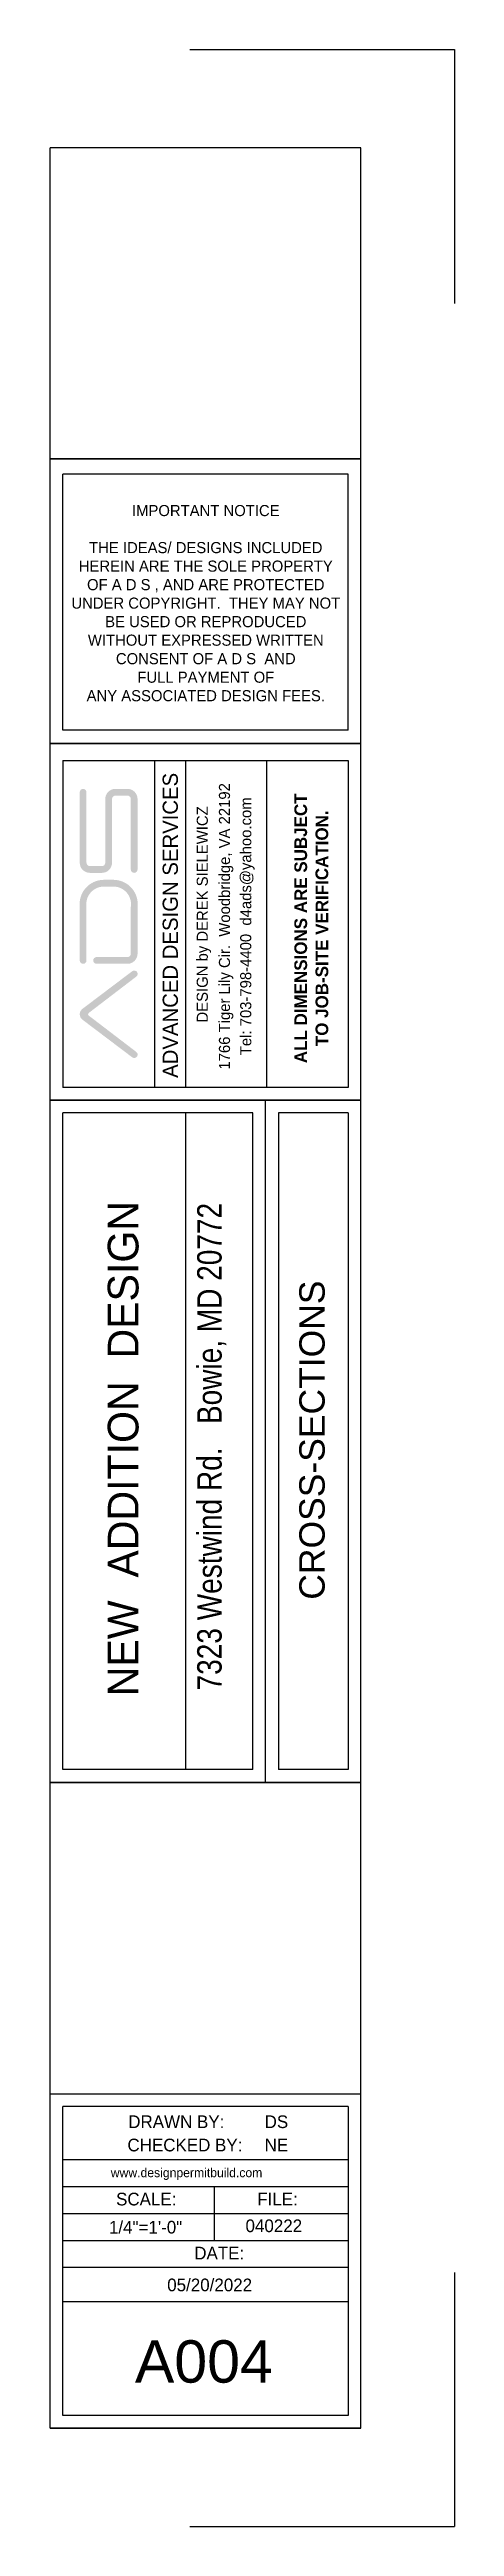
# Model space of a CAD drawing. Header units: inches. Extents: x 26998 to 46838, y -509 to 4343.
# Drawn here: x 37900 to 38100, y 3117 to 4340 of the extents above; entities that cross this region are included whole.
import ezdxf

# ---------------------------------------------------------------- set-up
doc = ezdxf.new("R2010")
doc.units = ezdxf.units.IN
doc.header["$LTSCALE"] = 0.5
doc.header["$MEASUREMENT"] = 0
doc.layers.add('Title Block', color=7, linetype='Continuous')
doc.styles.add('HS-DESIGN-PLAN', font='GOTHIC.TTF', dxfattribs={"height": 0.09375})
doc.styles.add('HS-DESIGN-TTLB', font='GOTHIC.TTF')

msp = doc.modelspace()

# ---------------------------------------------------------------- texts
at = {"layer": 'Title Block'}
for s, insert, char_height, width, attachment_point, style in [('IMPORTANT NOTICE \\P\\P\\pxt2;THE IDEAS/ DESIGNS INCLUDED \\PHEREIN ARE THE SOLE PROPERTY \\POF A D S , AND ARE PROTECTED \\PUNDER COPYRIGHT.  THEY MAY NOT \\PBE USED OR REPRODUCED \\PWITHOUT EXPRESSED WRITTEN \\PCONSENT OF A D S  AND \\PFULL PAYMENT OF \\PANY ASSOCIATED DESIGN FEES.', (37976.9511637, 4066.752633), 5.48625, 1080.556998024, 5, 'HS-DESIGN-PLAN'), ('DRAWN BY:', (37938.6255484, 3319.7401958), 6.27, 50.128184718, 1, 'HS-DESIGN-TTLB'), ('DS', (38006.0462785, 3319.7401958), 6.27, 50.128184718, 1, 'HS-DESIGN-TTLB'), ('CHECKED BY:', (37938.218645, 3308.2335104), 6.27, 62.9454832, 1, 'HS-DESIGN-TTLB'), ('NE', (38006.0462785, 3308.2335104), 6.27, 119.339266761, 1, 'HS-DESIGN-TTLB'), ('www.designpermitbuild.com', (37929.9870028, 3293.7013322), 4.5, 50.128184718, 1, 'HS-DESIGN-TTLB'), ('SCALE:', (37932.596238, 3281.5222041), 6.27, 50.128184718, 1, 'HS-DESIGN-TTLB'), ('FILE:', (38002.3845748, 3281.5222041), 6.27, 50.128184718, 1, 'HS-DESIGN-TTLB'), ('1/4"=1\'-0"', (37929.0910695, 3267.6276954), 6.27, 50.128184718, 1, 'HS-DESIGN-TTLB'), ('040222', (37996.5934106, 3268.3299952), 6.27, 50.128184718, 1, 'HS-DESIGN-TTLB'), ('DATE:', (37971.2569882, 3254.8380648), 6.27, 50.128184718, 1, 'HS-DESIGN-TTLB'), ('05/20/2022', (37957.886024, 3239.1207724), 6.27, 50.128184718, 1, 'HS-DESIGN-TTLB'), ('{\\fSwis721 BlkOul BT|b0|i0|c0|p82;A004}', (37976.0137446, 3198.0258547), 20.9, 201.832735712, 5, 'HS-DESIGN-TTLB')]:
    msp.add_mtext(s, dxfattribs=dict(at, insert=insert, char_height=char_height, width=width, attachment_point=attachment_point, style=style))
at = {"layer": 'Title Block', "rotation": 90}
for s, insert, char_height, width, attachment_point, style in [('ADVANCED DESIGN SERVICES', (37959.4474625, 3907.6160963), 7.50975, 200.725788003, 5, 'HS-DESIGN-PLAN'), ('1766 Tiger Lily Cir.  Woodbridge, VA 22192', (37987.0138445, 3907.11951), 5.48625, 248.576827248, 5, 'HS-DESIGN-PLAN'), ('1766 Tiger Lily Cir.  Woodbridge, VA 22192', (37987.0138445, 3907.11951), 5.48625, 248.576827248, 5, 'HS-DESIGN-PLAN'), ('DESIGN by DEREK SIELEWICZ', (37976.0402016, 3913.0236049), 5.48625, 248.576827248, 5, 'HS-DESIGN-PLAN'), ('DESIGN by DEREK SIELEWICZ', (37976.0402016, 3913.0236049), 5.48625, 248.576827248, 5, 'HS-DESIGN-PLAN'), ('Tel: 703-798-4400  d4ads@yahoo.com', (37997.5217575, 3907.142537), 5.48625, 248.576827248, 5, 'HS-DESIGN-PLAN'), ('Tel: 703-798-4400  d4ads@yahoo.com', (37997.5217575, 3907.142537), 5.48625, 248.576827248, 5, 'HS-DESIGN-PLAN'), ('\\P{\\fCentury Gothic|b1|i0|c0|p34;\\H1.1429x;ALL DIMENSIONS ARE SUBJECT \\PTO JOB-SITE VERIFICATION.}', (38024.5763692, 3906.1657314), 5.48625, 248.576827248, 5, 'HS-DESIGN-PLAN'), ('\\P{\\fCentury Gothic|b1|i0|c0|p34;\\H1.1429x;ALL DIMENSIONS ARE SUBJECT \\PTO JOB-SITE VERIFICATION.}', (38024.5763692, 3906.1657314), 5.48625, 248.576827248, 5, 'HS-DESIGN-PLAN'), ('{\\H1.14632x;    NEW  ADDITION  DESIGN}', (37928.5003418, 3504.2363402), 13.237439489, 488.490459411, 1, 'HS-DESIGN-TTLB'), ('\\pxb0.41667,a0.41667,t20;{\\fArial Narrow|b0|i0|c0|p34;7323 Westwind Rd.   Bowie, MD 20772}', (37972.7020946, 3529.6676703), 12.085821891, 788.928518224, 1, 'HS-DESIGN-TTLB'), ('{\\fSwis721 BdOul BT|b0|i0|c0|p82;CROSS-SECTIONS}', (38029.5420999, 3653.3175239), 12.54047025, 315.279058952, 5, 'HS-DESIGN-TTLB')]:
    msp.add_mtext(s, dxfattribs=dict(at, insert=insert, char_height=char_height, width=width, attachment_point=attachment_point, style=style))

# ---------------------------------------------------------------- hatches: boundary and pattern name
at = {"layer": 'Title Block'}
h = msp.add_hatch(color=256, dxfattribs=at)
h.paths.add_polyline_path([(37942.5635765, 3882.2702663, 0.1912949762), (37943.2315567, 3883.3052721), (37943.2315567, 3883.9523184, 0.1065363828), (37942.9529627, 3884.597938, 0.1989123674), (37941.8697714, 3885.2747076), (37941.3190962, 3885.2747076, 0.1139636446), (37940.6252911, 3884.9873242), (37916.0455177, 3866.409196, 0.5149988252), (37916.0455177, 3860.9750802), (37940.6252911, 3842.396952, 0.1139636446), (37941.3190962, 3842.1095685), (37941.8697714, 3842.1095685, 0.1989123674), (37942.9529627, 3842.7863382, 0.1065363829), (37943.2315567, 3843.4319578), (37943.2315567, 3844.0790041, 0.1912949762), (37942.5635765, 3845.1140099), (37919.1491487, 3862.9984788, -0.5343557179), (37919.1491487, 3864.3857974)])
h.paths.add_polyline_path([(37938.225206, 3888.6122747, 0.4142135624), (37943.2315567, 3893.6186254), (37943.2315567, 3916.7583619, 0.440849221), (37931.5500719, 3930.1086303), (37926.3277209, 3930.1086303, 0.440849221), (37914.6462361, 3916.7583619), (37914.6462361, 3890.2810583, 0.4142135624), (37916.3150197, 3888.6122747, 0.4142135624), (37917.9838032, 3890.2810583), (37917.9838032, 3916.7583619, -0.4500136067), (37926.3277209, 3926.7710632), (37931.5500719, 3926.7710632, -0.4500136067), (37939.8939896, 3916.7583619), (37939.8939896, 3893.6186254, -0.4142135624), (37938.225206, 3891.9498418), (37922.9901538, 3891.9498418, 0.4142135624), (37921.3213703, 3890.2810583, 0.4142135624), (37922.9901538, 3888.6122747)])
h.paths.add_polyline_path([(37927.2701129, 3938.5503304, -0.4142135624), (37925.6013293, 3936.8815469), (37919.6525868, 3936.8815469, -0.4142135624), (37917.9838032, 3938.5503304), (37917.9838032, 3973.3715518, 0.4142135624), (37916.3150197, 3975.0403354, 0.4142135624), (37914.6462361, 3973.3715518), (37914.6462361, 3938.5503304, 0.4142135624), (37919.6525868, 3933.5439798), (37925.6013293, 3933.5439798, 0.4142135624), (37930.6076799, 3938.5503304), (37930.6076799, 3970.0339847, -0.4142135624), (37932.2764635, 3971.7027683), (37938.225206, 3971.7027683, -0.4142135624), (37939.8939896, 3970.0339847), (37939.8939896, 3935.2127634, 0.4142135624), (37941.5627731, 3933.5439798, 0.4142135624), (37943.2315567, 3935.2127634), (37943.2315567, 3970.0339847, 0.4142135624), (37938.225206, 3975.0403354), (37932.2764635, 3975.0403354, 0.4142135624), (37927.2701129, 3970.0339847)])
h = msp.add_hatch(color=256, dxfattribs=at)
h.paths.add_polyline_path([(37942.5635765, 3882.2702663, 0.1912949762), (37943.2315567, 3883.3052721), (37943.2315567, 3883.9523184, 0.1065363828), (37942.9529627, 3884.597938, 0.1989123674), (37941.8697714, 3885.2747076), (37941.3190962, 3885.2747076, 0.1139636446), (37940.6252911, 3884.9873242), (37916.0455177, 3866.409196, 0.5149988252), (37916.0455177, 3860.9750802), (37940.6252911, 3842.396952, 0.1139636446), (37941.3190962, 3842.1095685), (37941.8697714, 3842.1095685, 0.1989123674), (37942.9529627, 3842.7863382, 0.1065363829), (37943.2315567, 3843.4319578), (37943.2315567, 3844.0790041, 0.1912949762), (37942.5635765, 3845.1140099), (37919.1491487, 3862.9984788, -0.5343557179), (37919.1491487, 3864.3857974)])
h.paths.add_polyline_path([(37938.225206, 3888.6122747, 0.4142135624), (37943.2315567, 3893.6186254), (37943.2315567, 3916.7583619, 0.440849221), (37931.5500719, 3930.1086303), (37926.3277209, 3930.1086303, 0.440849221), (37914.6462361, 3916.7583619), (37914.6462361, 3890.2810583, 0.4142135624), (37916.3150197, 3888.6122747, 0.4142135624), (37917.9838032, 3890.2810583), (37917.9838032, 3916.7583619, -0.4500136067), (37926.3277209, 3926.7710632), (37931.5500719, 3926.7710632, -0.4500136067), (37939.8939896, 3916.7583619), (37939.8939896, 3893.6186254, -0.4142135624), (37938.225206, 3891.9498418), (37922.9901538, 3891.9498418, 0.4142135624), (37921.3213703, 3890.2810583, 0.4142135624), (37922.9901538, 3888.6122747)])
h.paths.add_polyline_path([(37927.2701129, 3938.5503304, -0.4142135624), (37925.6013293, 3936.8815469), (37919.6525868, 3936.8815469, -0.4142135624), (37917.9838032, 3938.5503304), (37917.9838032, 3973.3715518, 0.4142135624), (37916.3150197, 3975.0403354, 0.4142135624), (37914.6462361, 3973.3715518), (37914.6462361, 3938.5503304, 0.4142135624), (37919.6525868, 3933.5439798), (37925.6013293, 3933.5439798, 0.4142135624), (37930.6076799, 3938.5503304), (37930.6076799, 3970.0339847, -0.4142135624), (37932.2764635, 3971.7027683), (37938.225206, 3971.7027683, -0.4142135624), (37939.8939896, 3970.0339847), (37939.8939896, 3935.2127634, 0.4142135624), (37941.5627731, 3933.5439798, 0.4142135624), (37943.2315567, 3935.2127634), (37943.2315567, 3970.0339847, 0.4142135624), (37938.225206, 3975.0403354), (37932.2764635, 3975.0403354, 0.4142135624), (37927.2701129, 3970.0339847)])

# ---------------------------------------------------------------- linework, layer by layer
for p, q in [((37969.0841208, 4340.2688729), (38099.8877058, 4340.2688729)), ((37969.0841208, 4340.2688729), (38099.8877058, 4340.2688729)), ((37969.0841208, 4340.2688729), (38099.8877058, 4340.2688729)), ((37969.0841208, 4340.2688729), (38099.8877058, 4340.2688729)), ((37969.0841208, 4340.2688729), (38099.8877058, 4340.2688729)), ((37969.0841208, 4340.2688729), (38099.8877058, 4340.2688729)), ((37969.0841208, 4340.2688729), (38099.8877058, 4340.2688729)), ((37969.0841208, 4340.2688729), (38099.8877058, 4340.2688729)), ((38099.8877058, 4340.2688729), (38099.8877058, 4214.7783929)), ((38099.8877058, 4340.2688729), (38099.8877058, 4214.7783929)), ((38099.8877058, 4340.2688729), (38099.8877058, 4214.7783929)), ((38099.8877058, 4340.2688729), (38099.8877058, 4214.7783929)), ((38099.8877058, 4340.2688729), (38099.8877058, 4214.7783929)), ((38099.8877058, 4340.2688729), (38099.8877058, 4214.7783929)), ((38099.8877058, 4340.2688729), (38099.8877058, 4214.7783929)), ((38099.8877058, 4340.2688729), (38099.8877058, 4214.7783929)), ((38099.8877058, 4340.2688729), (38099.8877058, 4214.7783929)), ((38099.8877058, 4340.2688729), (38099.8877058, 4214.7783929)), ((38099.8877058, 4340.2688729), (38099.8877058, 4214.7783929)), ((38099.8877058, 4340.2688729), (38099.8877058, 4214.7783929)), ((38099.8877058, 4340.2688729), (38099.8877058, 4214.7783929)), ((38099.8877058, 4340.2688729), (38099.8877058, 4214.7783929)), ((38099.8877058, 4340.2688729), (38099.8877058, 4214.7783929)), ((38099.8877058, 4340.2688729), (38099.8877058, 4214.7783929)), ((38099.8877058, 4340.2688729), (38099.8877058, 4214.7783929)), ((38099.8877058, 4340.2688729), (38099.8877058, 4214.7783929)), ((38099.8877058, 4340.2688729), (38099.8877058, 4214.7783929)), ((38099.8877058, 4340.2688729), (38099.8877058, 4214.7783929)), ((38099.8877058, 4340.2688729), (38099.8877058, 4214.7783929)), ((38099.8877058, 4340.2688729), (38099.8877058, 4214.7783929)), ((38099.8877058, 4340.2688729), (38099.8877058, 4214.7783929)), ((38099.8877058, 4340.2688729), (38099.8877058, 4214.7783929)), ((38099.8877058, 4340.2688729), (38099.8877058, 4214.7783929)), ((38099.8877058, 4340.2688729), (38099.8877058, 4214.7783929)), ((38099.8877058, 4340.2688729), (38099.8877058, 4214.7783929)), ((38099.8877058, 4340.2688729), (38099.8877058, 4214.7783929)), ((38099.8877058, 4340.2688729), (38099.8877058, 4214.7783929)), ((38099.8877058, 4340.2688729), (38099.8877058, 4214.7783929)), ((37899.9530875, 3165.2426815), (37899.9530875, 4291.6919029)), ((38053.5680875, 4291.6919029), (37899.9530875, 4291.6919029)), ((38053.5680875, 3165.2426815), (38053.5680875, 4291.6919029)), ((37899.9530875, 4138.0094029), (38053.5680875, 4138.0094029)), ((37899.9530875, 4138.0094029), (38053.5680875, 4138.0094029)), ((37899.9530875, 4138.0094029), (38053.5680875, 4138.0094029)), ((37899.9530875, 4138.0094029), (38053.5680875, 4138.0094029)), ((38053.5680875, 4138.0094029), (37899.9530875, 4138.0094029)), ((37906.2230875, 4004.1006529), (37906.2230875, 4130.4219029)), ((38047.2980875, 4130.4219029), (37906.2230875, 4130.4219029)), ((37906.2230875, 4004.1006529), (37906.2230875, 4130.4219029)), ((38047.2980875, 4004.1006529), (38047.2980875, 4130.4219029)), ((38047.2980875, 4004.1006529), (37906.2230875, 4004.1006529)), ((37899.9530875, 3997.5094029), (38053.5680875, 3997.5094029)), ((37899.9530875, 3997.5094029), (38053.5680875, 3997.5094029)), ((37899.9530875, 3997.5094029), (38053.5680875, 3997.5094029)), ((38053.5680875, 3997.5094029), (37899.9530875, 3997.5094029)), ((37906.2782125, 3989.1006529), (38047.2980875, 3989.1006529)), ((37906.2782125, 3989.1006529), (37906.2782125, 3827.5964037)), ((37906.2782125, 3989.1006529), (37906.2782125, 3827.5964037)), ((37951.8096848, 3827.5964037), (37951.8096848, 3989.1006529)), ((37951.8096848, 3827.5964037), (37951.8096848, 3989.1006529)), ((37967.0639167, 3827.5964037), (37967.0639167, 3989.1006529)), ((37967.0639167, 3827.5964037), (37967.0639167, 3989.1006529)), ((38007.0639167, 3827.5964037), (38007.0639167, 3989.1006529)), ((38007.0639167, 3827.5964037), (38007.0639167, 3989.1006529)), ((38047.2980875, 3989.1006529), (38047.2980875, 3827.5964037)), ((37899.9530875, 3821.3264037), (38053.5680875, 3821.3264037)), ((37899.9530875, 3821.3264037), (38053.5680875, 3821.3264037)), ((38053.5680875, 3821.3264037), (37899.9530875, 3821.3264037)), ((38047.2980875, 3827.5964037), (37906.2230875, 3827.5964037)), ((38006.5430875, 3484.264174), (38006.5430875, 3821.3264037)), ((37906.2230875, 3490.534174), (37906.2230875, 3815.0564037)), ((38000.2730875, 3815.0564037), (37906.2230875, 3815.0564037)), ((37967.0439357, 3490.534174), (37967.0439357, 3815.0564037)), ((38000.2730875, 3490.534174), (38000.2730875, 3815.0564037)), ((38047.2980875, 3815.0564037), (38012.8130875, 3815.0564037)), ((38012.8130875, 3815.0564037), (38012.8130875, 3490.534174)), ((38047.2980875, 3815.0564037), (38047.2980875, 3490.534174)), ((38000.2730875, 3490.534174), (37906.2230875, 3490.534174)), ((38047.2980875, 3490.534174), (38012.8130875, 3490.534174)), ((37899.9530875, 3484.264174), (38053.5680875, 3484.264174)), ((37899.9530875, 3484.264174), (38053.5680875, 3484.264174)), ((37899.9530875, 3330.402924), (38053.5680875, 3330.402924)), ((37906.2230875, 3297.8088544), (37906.2230875, 3324.132924)), ((38047.2980875, 3324.132924), (37906.2230875, 3324.132924)), ((38047.2980875, 3324.132924), (38047.2980875, 3297.8088544)), ((37906.2230875, 3171.5126815), (37906.2230875, 3297.8088544)), ((38047.2980875, 3297.8088544), (37906.2230875, 3297.8088544)), ((38047.2980875, 3297.8088544), (38047.2980875, 3171.5126815)), ((38047.2980875, 3284.4851044), (37906.2230875, 3284.4851044)), ((37981.2730875, 3257.8376044), (37981.2730875, 3284.4851044)), ((38047.2980875, 3271.1613544), (37906.2230875, 3271.1613544)), ((38047.2980875, 3257.8376044), (37906.2230875, 3257.8376044)), ((38047.2980875, 3244.5138544), (37906.2230875, 3244.5138544)), ((38099.8877058, 3242.1562114), (38099.8877058, 3116.6657314)), ((38099.8877058, 3242.1562114), (38099.8877058, 3116.6657314)), ((38099.8877058, 3242.1562114), (38099.8877058, 3116.6657314)), ((38099.8877058, 3242.1562114), (38099.8877058, 3116.6657314)), ((38099.8877058, 3242.1562114), (38099.8877058, 3116.6657314)), ((38099.8877058, 3242.1562114), (38099.8877058, 3116.6657314)), ((38099.8877058, 3242.1562114), (38099.8877058, 3116.6657314)), ((38099.8877058, 3242.1562114), (38099.8877058, 3116.6657314)), ((38099.8877058, 3242.1562114), (38099.8877058, 3116.6657314)), ((38099.8877058, 3242.1562114), (38099.8877058, 3116.6657314)), ((38099.8877058, 3242.1562114), (38099.8877058, 3116.6657314)), ((38099.8877058, 3242.1562114), (38099.8877058, 3116.6657314)), ((38099.8877058, 3242.1562114), (38099.8877058, 3116.6657314)), ((38099.8877058, 3242.1562114), (38099.8877058, 3116.6657314)), ((38099.8877058, 3242.1562114), (38099.8877058, 3116.6657314)), ((38099.8877058, 3242.1562114), (38099.8877058, 3116.6657314)), ((38099.8877058, 3242.1562114), (38099.8877058, 3116.6657314)), ((38099.8877058, 3242.1562114), (38099.8877058, 3116.6657314)), ((38099.8877058, 3242.1562114), (38099.8877058, 3116.6657314)), ((38099.8877058, 3242.1562114), (38099.8877058, 3116.6657314)), ((38099.8877058, 3242.1562114), (38099.8877058, 3116.6657314)), ((38099.8877058, 3242.1562114), (38099.8877058, 3116.6657314)), ((38099.8877058, 3242.1562114), (38099.8877058, 3116.6657314)), ((38099.8877058, 3242.1562114), (38099.8877058, 3116.6657314)), ((38099.8877058, 3242.1562114), (38099.8877058, 3116.6657314)), ((38099.8877058, 3242.1562114), (38099.8877058, 3116.6657314)), ((38099.8877058, 3242.1562114), (38099.8877058, 3116.6657314)), ((38099.8877058, 3242.1562114), (38099.8877058, 3116.6657314)), ((38099.8877058, 3242.1562114), (38099.8877058, 3116.6657314)), ((38099.8877058, 3242.1562114), (38099.8877058, 3116.6657314)), ((38047.2980875, 3227.713157), (37906.2230875, 3227.713157)), ((38047.2980875, 3171.5126815), (37906.2782125, 3171.5126815)), ((37899.9530875, 3165.2426815), (38053.5680875, 3165.2426815)), ((37899.9530875, 3165.2426815), (38053.5680875, 3165.2426815)), ((37899.9530875, 3165.2426815), (38053.5680875, 3165.2426815)), ((37899.9530875, 3165.2426815), (38053.5680875, 3165.2426815)), ((38053.5680875, 3165.2426815), (37899.9530875, 3165.2426815)), ((37969.0841208, 3116.6657314), (38099.8877058, 3116.6657314)), ((37969.0841208, 3116.6657314), (38099.8877058, 3116.6657314)), ((37969.0841208, 3116.6657314), (38099.8877058, 3116.6657314)), ((37969.0841208, 3116.6657314), (38099.8877058, 3116.6657314)), ((37969.0841208, 3116.6657314), (38099.8877058, 3116.6657314)), ((37969.0841208, 3116.6657314), (38099.8877058, 3116.6657314)), ((37969.0841208, 3116.6657314), (38099.8877058, 3116.6657314)), ((37969.0841208, 3116.6657314), (38099.8877058, 3116.6657314)), ((37969.0841208, 3116.6657314), (38099.8877058, 3116.6657314)), ((37969.0841208, 3116.6657314), (38099.8877058, 3116.6657314)), ((37969.0841208, 3116.6657314), (38099.8877058, 3116.6657314))]:
    msp.add_line(p, q, dxfattribs=at)
at = {"layer": 'Title Block', "const_width": 0.5}
for points in [[(37899.9530875, 4291.6919029), (38053.5680875, 4291.6919029)], [(37899.9530875, 3165.2426815), (37899.9530875, 4291.6919029)], [(38053.5680875, 3165.2426815), (38053.5680875, 4291.6919029)], [(37899.9530875, 4138.0094029), (38053.5680875, 4138.0094029)], [(37899.9530875, 4138.0094029), (38053.5680875, 4138.0094029)], [(37899.9530875, 3997.5094029), (38053.5680875, 3997.5094029)], [(37899.9530875, 3997.5094029), (38053.5680875, 3997.5094029)], [(37899.9530875, 3821.3264037), (38053.5680875, 3821.3264037)], [(37899.9530875, 3821.3264037), (38053.5680875, 3821.3264037)], [(38006.5430875, 3484.264174), (38006.5430875, 3821.3264037)], [(37899.9530875, 3484.264174), (38053.5680875, 3484.264174)], [(37899.9530875, 3330.402924), (38053.5680875, 3330.402924)], [(37899.9530875, 3165.2426815), (38053.5680875, 3165.2426815)], [(37899.9530875, 3165.2426815), (38053.5680875, 3165.2426815)], [(37899.9530875, 3165.2426815), (38053.5680875, 3165.2426815)]]:
    msp.add_lwpolyline(points, dxfattribs=at)

msp.set_redraw_order([(e.dxf.handle, doc.entitydb.next_handle()) for e in msp.query("TEXT MTEXT ATTDEF DIMENSION ARC_DIMENSION")])  # texts and dimensions are drawn at this point

doc.saveas('drawing.dxf')
